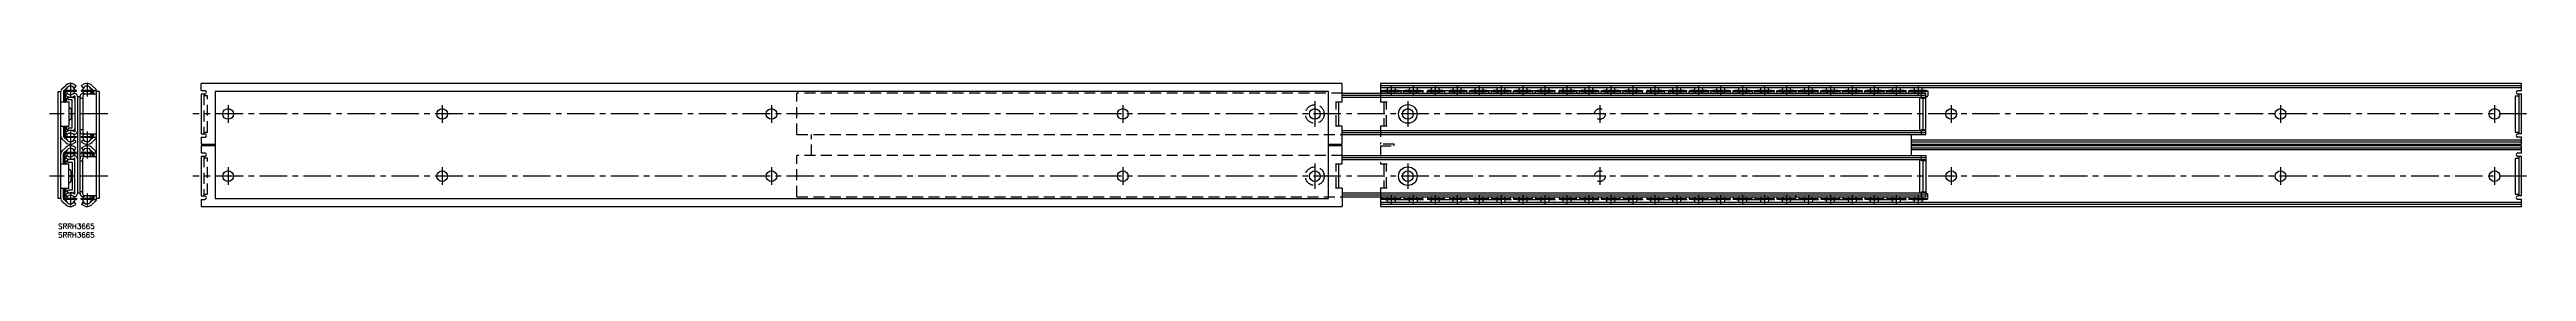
# Model space of a CAD drawing. Extents: x -5 to 1428, y -8 to 81.
import ezdxf

# ---------------------------------------------------------------- set-up
doc = ezdxf.new("R2010")
doc.units = 0
doc.header["$LTSCALE"] = 0.5
doc.linetypes.add('CENTER', pattern=[50.8, 31.75, -6.35, 6.35, -6.35])
doc.linetypes.add('DASHED', pattern=[19.05, 12.7, -6.35])
for name, color, linetype in [('MSM_CENTER', 1, 'CENTER'), ('MSM_CONTINUOUS', 7, 'CONTINUOUS'), ('MSM_DASHED', 4, 'DASHED'), ('MSM_PART_NUMBER', 7, 'CONTINUOUS')]:
    doc.layers.add(name, color=color, linetype=linetype)
doc.styles.get("Standard").update_dxf_attribs({"font": 'txt.shx', "height": 7, "bigfont": 'bigfont.shx'})

# ---------------------------------------------------------------- blocks, each defined once
blk = doc.blocks.new('*U14')
at = {"layer": 'MSM_PART_NUMBER'}
blk.add_text('SRRH3665', height=3, dxfattribs=at).set_placement((0, -3))
blk = doc.blocks.new('*U15')
at = {"layer": 'MSM_PART_NUMBER'}
blk.add_text('SRRH3665', height=3, dxfattribs=at).set_placement((0, -8))

msp = doc.modelspace()

# ---------------------------------------------------------------- linework, layer by layer
at = {"layer": 'MSM_CENTER'}
for p, q in [((10.6, 77.4), (3.6, 77.4)), ((7.1, 80.9), (7.1, 73.9)), ((20.2, 77.4), (13.2, 77.4)), ((16.7, 80.9), (16.7, 73.9)), ((767.6, 77.4), (1079.4, 77.4)), ((771.1, 79.9), (771.1, 74.7)), ((783.8, 79.9), (783.8, 74.7)), ((796.5, 79.9), (796.5, 74.7)), ((809.2, 79.9), (809.2, 74.7)), ((821.9, 79.9), (821.9, 74.7)), ((834.6, 79.9), (834.6, 74.7)), ((847.3, 79.9), (847.3, 74.7)), ((860, 79.9), (860, 74.7)), ((872.7, 79.9), (872.7, 74.7)), ((885.4, 79.9), (885.4, 74.7)), ((898.1, 79.9), (898.1, 74.7)), ((910.8, 79.9), (910.8, 74.7)), ((923.5, 79.9), (923.5, 74.7)), ((936.2, 79.9), (936.2, 74.7)), ((948.9, 79.9), (948.9, 74.7)), ((961.6, 79.9), (961.6, 74.7)), ((974.3, 79.9), (974.3, 74.7)), ((987, 79.9), (987, 74.7)), ((999.7, 79.9), (999.7, 74.7)), ((1012.4, 79.9), (1012.4, 74.7)), ((1025.1, 79.9), (1025.1, 74.7)), ((1037.8, 79.9), (1037.8, 74.7)), ((1050.5, 79.9), (1050.5, 74.7)), ((1063.2, 79.9), (1063.2, 74.7)), ((1075.9, 79.9), (1075.9, 74.7)), ((28.8, 63.7), (-5, 63.7)), ((1427.8, 63.7), (77.8, 63.7)), ((98.3, 68.8), (98.3, 58.6)), ((222.1, 68.8), (222.1, 58.6)), ((412.6, 68.8), (412.6, 58.6)), ((615.8, 68.8), (615.8, 58.6)), ((726.9, 71.1), (726.9, 56.3)), ((780.7, 71.1), (780.7, 56.3)), ((891.8, 68.8), (891.8, 58.6)), ((1095, 68.8), (1095, 58.6)), ((1285.5, 68.8), (1285.5, 58.6)), ((1409.3, 68.8), (1409.3, 58.6)), ((10.6, 50.1), (3.6, 50.1)), ((7.1, 53.6), (7.1, 46.6)), ((7.1, 44.8), (7.1, 37.8)), ((20.2, 50.1), (13.2, 50.1)), ((16.7, 53.6), (16.7, 46.6)), ((16.7, 44.8), (16.7, 37.8)), ((10.6, 41.3), (3.6, 41.3)), ((20.2, 41.3), (13.2, 41.3)), ((98.3, 32.8), (98.3, 22.6)), ((222.1, 32.8), (222.1, 22.6)), ((412.6, 32.8), (412.6, 22.6)), ((615.8, 32.8), (615.8, 22.6)), ((726.9, 35), (726.9, 20.3)), ((780.7, 35), (780.7, 20.3)), ((891.8, 32.8), (891.8, 22.6)), ((1095, 32.8), (1095, 22.6)), ((1285.5, 32.8), (1285.5, 22.6)), ((1409.3, 32.8), (1409.3, 22.6)), ((28.8, 27.6), (-5, 27.6)), ((7.1, 17.5), (7.1, 10.5)), ((16.7, 17.5), (16.7, 10.5)), ((1427.8, 27.6), (77.8, 27.6)), ((771.1, 16.7), (771.1, 11.5)), ((783.8, 16.7), (783.8, 11.5)), ((796.5, 16.7), (796.5, 11.5)), ((809.2, 16.7), (809.2, 11.5)), ((821.9, 16.7), (821.9, 11.5)), ((834.6, 16.7), (834.6, 11.5)), ((847.3, 16.7), (847.3, 11.5)), ((860, 16.7), (860, 11.5)), ((872.7, 16.7), (872.7, 11.5)), ((885.4, 16.7), (885.4, 11.5)), ((898.1, 16.7), (898.1, 11.5)), ((910.8, 16.7), (910.8, 11.5)), ((923.5, 16.7), (923.5, 11.5)), ((936.2, 16.7), (936.2, 11.5)), ((948.9, 16.7), (948.9, 11.5)), ((961.6, 16.7), (961.6, 11.5)), ((974.3, 16.7), (974.3, 11.5)), ((987, 16.7), (987, 11.5)), ((999.7, 16.7), (999.7, 11.5)), ((1012.4, 16.7), (1012.4, 11.5)), ((1025.1, 16.7), (1025.1, 11.5)), ((1037.8, 16.7), (1037.8, 11.5)), ((1050.5, 16.7), (1050.5, 11.5)), ((1063.2, 16.7), (1063.2, 11.5)), ((1075.9, 16.7), (1075.9, 11.5)), ((10.6, 14), (3.6, 14)), ((20.2, 14), (13.2, 14)), ((767.6, 14), (1079.4, 14))]:
    msp.add_line(p, q, dxfattribs=at)
at = {"layer": 'MSM_CONTINUOUS'}
for p, q in [((0, 14.7), (0, 76.7)), ((0, 76.7), (1.6, 76.7)), ((1.6, 14.5), (1.6, 76.9)), ((2.2, 78.3), (4.4, 80.3)), ((3.1, 76.9), (3.1, 70.7)), ((3.6, 75.2), (3.1, 75.2)), ((3.1, 74.2), (3.6, 74.2)), ((5.4, 79.2), (3.3, 77.2)), ((3.6, 70.7), (3.6, 76.4)), ((3.6, 73.7), (4.1, 73.7)), ((4.1, 76.4), (4.1, 70.7)), ((4.1, 75.2), (4.9, 75.2)), ((4.1, 74.2), (4.6, 74.2)), ((4.2, 74.6), (5.3, 75.7)), ((4.3, 77.1), (10.6, 77.3)), ((10.6, 76.8), (4.3, 76.6)), ((4.6, 72.7), (4.6, 70.7)), ((5.6, 72.7), (4.6, 72.7)), ((5.6, 73.4), (5.6, 71.9)), ((5.6, 73.4), (8.6, 73.4)), ((8.1, 71.9), (5.6, 71.9)), ((8.1, 55.6), (8.1, 71.9)), ((9.6, 78.9), (8.3, 79.6)), ((9, 80.9), (10.3, 80.2)), ((9.6, 72.7), (9.5, 72.7)), ((10.3, 80.2), (9.6, 78.9)), ((9.6, 73.9), (9.6, 53.6)), ((10.6, 76.8), (10.6, 77.3)), ((11.1, 73.9), (11.1, 17.5)), ((12.7, 73.7), (11.1, 73.7)), ((12.7, 17.5), (12.7, 73.9)), ((14.2, 72.7), (12.7, 72.7)), ((13.2, 77.3), (13.2, 76.8)), ((13.2, 77.3), (19.5, 77.1)), ((19.5, 76.6), (13.2, 76.8)), ((14.8, 80.9), (13.5, 80.2)), ((14.2, 78.9), (13.5, 80.2)), ((14.2, 78.9), (15.5, 79.6)), ((14.2, 74.2), (14.2, 53.2)), ((22.2, 75.2), (15.2, 75.2)), ((15.4, 75.2), (15.3, 75.3)), ((20.5, 77.3), (18.4, 79.2)), ((18.5, 75.7), (18.9, 75.2)), ((19.4, 80.3), (21.6, 78.3)), ((19.7, 75.2), (19.7, 76.4)), ((20.2, 76.4), (20.2, 75.2)), ((20.5, 77.3), (22.2, 77.3)), ((20.7, 75.2), (20.7, 76.9)), ((22.2, 14.5), (22.2, 76.9)), ((23.8, 76.7), (22.2, 76.7)), ((23.8, 76.7), (23.8, 14.7)), ((742.8, 81.4), (82.8, 81.4)), ((82.8, 77.3), (82.8, 81.4)), ((82.8, 77.3), (84.8, 77.3)), ((84.8, 75.2), (82.8, 75.2)), ((82.8, 75.2), (82.8, 52.2)), ((90.8, 76.7), (90.8, 14.7)), ((734.8, 76.7), (90.8, 76.7)), ((734.8, 14.7), (734.8, 76.7)), ((742.8, 70.7), (742.8, 81.4)), ((742.8, 75.7), (1080.3, 75.7)), ((742.8, 74.6), (1080.3, 74.6)), ((742.8, 73.4), (1080.3, 73.4)), ((1424.8, 81.4), (764.8, 81.4)), ((764.8, 81.4), (764.8, 75.7)), ((764.8, 80.2), (1424.8, 80.2)), ((1424.8, 78.9), (764.8, 78.9)), ((765.6, 75.7), (765.6, 77.2)), ((775.6, 77.3), (766.6, 77.3)), ((766.6, 76.8), (775.6, 76.8)), ((776.6, 77.2), (776.6, 75.7)), ((778.3, 75.7), (778.3, 77.2)), ((788.3, 77.3), (779.3, 77.3)), ((779.3, 76.8), (788.3, 76.8)), ((789.3, 77.2), (789.3, 75.7)), ((801, 77.3), (792, 77.3)), ((792, 75.7), (792, 77.3)), ((792, 76.8), (801, 76.8)), ((802, 77.2), (802, 75.7)), ((813.7, 77.3), (804.7, 77.3)), ((804.7, 75.7), (804.7, 77.3)), ((804.7, 76.8), (813.7, 76.8)), ((814.7, 77.2), (814.7, 75.7)), ((816.4, 75.7), (816.4, 77.2)), ((826.4, 77.3), (817.4, 77.3)), ((817.4, 76.8), (826.4, 76.8)), ((827.4, 77.2), (827.4, 75.7)), ((829.1, 75.7), (829.1, 77.2)), ((839.1, 77.3), (830.1, 77.3)), ((830.1, 76.8), (839.1, 76.8)), ((840.1, 77.2), (840.1, 75.7)), ((841.8, 75.7), (841.8, 77.2)), ((851.8, 77.3), (842.8, 77.3)), ((842.8, 76.8), (851.8, 76.8)), ((852.8, 77.2), (852.8, 75.7)), ((854.5, 75.7), (854.5, 77.2)), ((864.5, 77.3), (855.5, 77.3)), ((855.5, 76.8), (864.5, 76.8)), ((865.5, 77.2), (865.5, 75.7)), ((877.2, 77.3), (868.2, 77.3)), ((868.2, 75.7), (868.2, 77.3)), ((868.2, 76.8), (877.2, 76.8)), ((878.2, 77.2), (878.2, 75.7)), ((879.9, 75.7), (879.9, 77.2)), ((889.9, 77.3), (880.9, 77.3)), ((880.9, 76.8), (889.9, 76.8)), ((890.9, 77.2), (890.9, 75.7)), ((892.6, 75.7), (892.6, 77.2)), ((902.6, 77.3), (893.6, 77.3)), ((893.6, 76.8), (902.6, 76.8)), ((903.6, 77.2), (903.6, 75.7)), ((905.3, 75.7), (905.3, 77.2)), ((915.3, 77.3), (906.3, 77.3)), ((906.3, 76.8), (915.3, 76.8)), ((916.3, 77.2), (916.3, 75.7)), ((928, 77.3), (919, 77.3)), ((919, 75.7), (919, 77.3)), ((919, 76.8), (928, 76.8)), ((929, 77.2), (929, 75.7)), ((940.7, 77.3), (931.7, 77.3)), ((931.7, 75.7), (931.7, 77.3)), ((931.7, 76.8), (940.7, 76.8)), ((941.7, 77.2), (941.7, 75.7)), ((943.4, 75.7), (943.4, 77.2)), ((953.4, 77.3), (944.4, 77.3)), ((944.4, 76.8), (953.4, 76.8)), ((954.4, 77.2), (954.4, 75.7)), ((956.1, 75.7), (956.1, 77.2)), ((966.1, 77.3), (957.1, 77.3)), ((957.1, 76.8), (966.1, 76.8)), ((967.1, 77.2), (967.1, 75.7)), ((968.8, 75.7), (968.8, 77.2)), ((978.8, 77.3), (969.8, 77.3)), ((969.8, 76.8), (978.8, 76.8)), ((979.8, 77.2), (979.8, 75.7)), ((981.5, 75.7), (981.5, 77.2)), ((991.5, 77.3), (982.5, 77.3)), ((982.5, 76.8), (991.5, 76.8)), ((992.5, 77.2), (992.5, 75.7)), ((994.2, 75.7), (994.2, 77.2)), ((1004.2, 77.3), (995.2, 77.3)), ((995.2, 76.8), (1004.2, 76.8)), ((1005.2, 77.2), (1005.2, 75.7)), ((1006.9, 75.7), (1006.9, 77.2)), ((1016.9, 77.3), (1007.9, 77.3)), ((1007.9, 76.8), (1016.9, 76.8)), ((1017.9, 77.2), (1017.9, 75.7)), ((1019.6, 75.7), (1019.6, 77.2)), ((1029.6, 77.3), (1020.6, 77.3)), ((1020.6, 76.8), (1029.6, 76.8)), ((1030.6, 77.2), (1030.6, 75.7)), ((1032.3, 75.7), (1032.3, 77.2)), ((1042.3, 77.3), (1033.3, 77.3)), ((1033.3, 76.8), (1042.3, 76.8)), ((1043.3, 77.2), (1043.3, 75.7)), ((1045, 75.7), (1045, 77.2)), ((1055, 77.3), (1046, 77.3)), ((1046, 76.8), (1055, 76.8)), ((1056, 77.2), (1056, 75.7)), ((1057.7, 75.7), (1057.7, 77.2)), ((1067.7, 77.3), (1058.7, 77.3)), ((1058.7, 76.8), (1067.7, 76.8)), ((1068.7, 77.2), (1068.7, 75.7)), ((1070.4, 75.7), (1070.4, 77.2)), ((1080.4, 77.3), (1071.4, 77.3)), ((1071.4, 76.8), (1080.4, 76.8)), ((1076.8, 54.1), (1076.8, 73.4)), ((1077.8, 72.7), (1077.8, 75.7)), ((1080.3, 72.7), (1077.8, 72.7)), ((1078.8, 54.7), (1078.8, 72.7)), ((1080.3, 51.8), (1080.3, 75.7)), ((1080.9, 73.7), (1080.3, 73.7)), ((1081.4, 77.2), (1081.4, 74.2)), ((1421.3, 74.2), (1423.3, 74.2)), ((1421.3, 74.2), (1421.3, 53.2)), ((1422.8, 77.3), (1424.8, 77.3)), ((1424.8, 75.2), (1422.8, 75.2)), ((1423.3, 75.2), (1423.3, 52.2)), ((1424.8, 77.3), (1424.8, 81.4)), ((1424.8, 52.2), (1424.8, 75.2)), ((1.6, 70.7), (6.1, 70.7)), ((6.1, 70.7), (6.1, 56.7)), ((6.1, 67.8), (7.2, 67)), ((7.2, 60.5), (6.1, 59.8)), ((7.6, 66.2), (7.6, 61.3)), ((738.8, 70.7), (742.8, 70.7)), ((740.8, 56.7), (740.8, 70.7)), ((1.6, 56.7), (6.1, 56.7)), ((4.4, 47.2), (2.2, 49.2)), ((4.4, 44.2), (2.2, 42.2)), ((3.1, 56.7), (3.1, 50.6)), ((3.6, 53.2), (3.1, 53.2)), ((3.6, 52.2), (3.1, 52.2)), ((3.3, 50.3), (5.4, 48.3)), ((3.3, 41.1), (5.4, 43.1)), ((3.6, 51.1), (3.6, 56.7)), ((4.1, 53.8), (3.6, 53.8)), ((4.1, 56.7), (4.1, 51.1)), ((4.6, 53.2), (4.1, 53.2)), ((4.9, 52.2), (4.1, 52.2)), ((5.3, 51.8), (4.2, 52.9)), ((4.3, 50.9), (10.6, 50.7)), ((10.6, 50.3), (4.3, 50.4)), ((4.6, 56.7), (4.6, 54.7)), ((4.6, 54.7), (5.6, 54.7)), ((5.6, 55.6), (5.6, 54.1)), ((5.6, 55.6), (8.1, 55.6)), ((8.6, 54.1), (5.6, 54.1)), ((8.3, 47.9), (9.6, 48.6)), ((8.3, 43.5), (9.6, 42.8)), ((10.3, 47.3), (9, 46.6)), ((10.3, 44.1), (9, 44.8)), ((9.5, 54.7), (9.6, 54.7)), ((9.6, 48.6), (10.3, 47.3)), ((9.6, 42.8), (10.3, 44.1)), ((10.6, 50.3), (10.6, 50.7)), ((12.7, 54.7), (14.2, 54.7)), ((13.2, 50.7), (19.5, 50.9)), ((13.2, 50.7), (13.2, 50.3)), ((19.5, 50.4), (13.2, 50.3)), ((13.5, 47.3), (14.2, 48.6)), ((13.5, 47.3), (14.8, 46.6)), ((13.5, 44.1), (14.8, 44.8)), ((13.5, 44.1), (14.2, 42.8)), ((15.5, 47.9), (14.2, 48.6)), ((15.5, 43.5), (14.2, 42.8)), ((15.2, 52.2), (22.2, 52.2)), ((15.3, 52.2), (15.4, 52.2)), ((18.4, 48.3), (20.5, 50.3)), ((18.4, 43.1), (20.5, 41.1)), ((18.9, 52.2), (18.5, 51.8)), ((21.6, 49.2), (19.4, 47.2)), ((21.6, 42.2), (19.4, 44.2)), ((19.7, 51.1), (19.7, 52.2)), ((20.2, 52.2), (20.2, 51.1)), ((20.5, 50.3), (22.2, 50.3)), ((20.7, 50.6), (20.7, 52.2)), ((82.8, 52.2), (84.8, 52.2)), ((82.8, 50.3), (84.8, 50.3)), ((82.8, 50.3), (82.8, 46.1)), ((82.8, 46.1), (90.8, 46.1)), ((90.8, 45.3), (82.8, 45.3)), ((82.8, 45.3), (82.8, 41.1)), ((734.8, 46.1), (742.8, 46.1)), ((742.8, 45.3), (734.8, 45.3)), ((742.8, 56.7), (738.8, 56.7)), ((742.8, 46.1), (742.8, 56.7)), ((742.8, 54.1), (1080.3, 54.1)), ((742.8, 52.9), (1080.3, 52.9)), ((742.8, 51.8), (1080.3, 51.8)), ((742.8, 34.7), (742.8, 45.3)), ((1071.8, 51.8), (1071.8, 39.6)), ((1071.8, 48.6), (1424.8, 48.6)), ((1071.8, 47.6), (1424.8, 47.6)), ((1424.8, 47.3), (1071.8, 47.3)), ((1071.8, 46.1), (1424.8, 46.1)), ((1424.8, 45.3), (1071.8, 45.3)), ((1071.8, 44.1), (1424.8, 44.1)), ((1424.8, 43.8), (1071.8, 43.8)), ((1077.8, 51.8), (1077.8, 54.7)), ((1077.8, 54.7), (1080.3, 54.7)), ((1416.8, 45.3), (1416.8, 46.1)), ((1421.3, 53.2), (1423.3, 53.2)), ((1424.8, 52.2), (1422.8, 52.2)), ((1424.8, 50.3), (1422.8, 50.3)), ((1424.8, 46.1), (1424.8, 50.3)), ((1424.8, 41.1), (1424.8, 45.3)), ((1.6, 34.7), (6.1, 34.7)), ((3.1, 34.7), (3.1, 40.8)), ((3.6, 39.1), (3.1, 39.1)), ((3.6, 38.1), (3.1, 38.1)), ((3.6, 40.3), (3.6, 34.7)), ((4.1, 37.6), (3.6, 37.6)), ((4.1, 34.7), (4.1, 40.3)), ((4.9, 39.1), (4.1, 39.1)), ((4.6, 38.1), (4.1, 38.1)), ((5.3, 39.6), (4.2, 38.5)), ((10.6, 41.1), (4.3, 41)), ((4.3, 40.5), (10.6, 40.7)), ((4.6, 34.7), (4.6, 36.6)), ((4.6, 36.6), (5.6, 36.6)), ((8.6, 37.3), (5.6, 37.3)), ((5.6, 35.8), (5.6, 37.3)), ((5.6, 35.8), (8.1, 35.8)), ((6.1, 20.7), (6.1, 34.7)), ((7.2, 30.9), (6.1, 31.6)), ((7.6, 25.2), (7.6, 30.1)), ((8.1, 35.8), (8.1, 19.5)), ((9.5, 36.6), (9.6, 36.6)), ((9.6, 17.5), (9.6, 37.8)), ((10.6, 41.1), (10.6, 40.7)), ((12.7, 36.6), (14.2, 36.6)), ((19.5, 41), (13.2, 41.1)), ((13.2, 40.7), (13.2, 41.1)), ((13.2, 40.7), (19.5, 40.5)), ((14.2, 17.1), (14.2, 38.1)), ((15.2, 39.1), (22.2, 39.1)), ((15.3, 39.2), (15.4, 39.1)), ((18.9, 39.1), (18.5, 39.6)), ((19.7, 40.3), (19.7, 39.1)), ((20.2, 39.1), (20.2, 40.3)), ((20.5, 41.1), (22.2, 41.1)), ((20.7, 40.8), (20.7, 39.1)), ((82.8, 41.1), (84.8, 41.1)), ((84.8, 39.1), (82.8, 39.1)), ((82.8, 39.1), (82.8, 16.2)), ((738.8, 34.7), (742.8, 34.7)), ((740.8, 20.7), (740.8, 34.7)), ((742.8, 39.6), (1080.3, 39.6)), ((742.8, 38.5), (1080.3, 38.5)), ((742.8, 37.3), (1080.3, 37.3)), ((1424.8, 42.8), (1071.8, 42.8)), ((1076.8, 18), (1076.8, 37.3)), ((1077.8, 36.6), (1077.8, 39.6)), ((1080.3, 36.6), (1077.8, 36.6)), ((1078.8, 18.6), (1078.8, 36.6)), ((1080.3, 39.6), (1080.3, 15.7)), ((1421.3, 38.1), (1421.3, 17.1)), ((1421.3, 38.1), (1423.3, 38.1)), ((1422.8, 41.1), (1424.8, 41.1)), ((1424.8, 39.1), (1422.8, 39.1)), ((1423.3, 39.1), (1423.3, 16.2)), ((1424.8, 16.2), (1424.8, 39.1)), ((1.6, 14.7), (0, 14.7)), ((1.6, 20.7), (6.1, 20.7)), ((3.1, 14.5), (3.1, 20.7)), ((3.1, 17.1), (3.6, 17.1)), ((3.6, 16.2), (3.1, 16.2)), ((3.6, 20.7), (3.6, 15)), ((3.6, 17.6), (4.1, 17.6)), ((4.1, 15), (4.1, 20.7)), ((4.1, 17.1), (4.6, 17.1)), ((4.1, 16.2), (4.9, 16.2)), ((4.2, 16.8), (5.3, 15.7)), ((10.6, 14.6), (4.3, 14.8)), ((4.6, 18.6), (4.6, 20.7)), ((5.6, 18.6), (4.6, 18.6)), ((8.1, 19.5), (5.6, 19.5)), ((5.6, 18), (5.6, 19.5)), ((5.6, 18), (8.6, 18)), ((6.1, 23.6), (7.2, 24.4)), ((9.6, 18.6), (9.5, 18.6)), ((10.6, 14.6), (10.6, 14.1)), ((12.7, 17.7), (11.1, 17.7)), ((14.2, 18.6), (12.7, 18.6)), ((19.5, 14.8), (13.2, 14.6)), ((13.2, 14.1), (13.2, 14.6)), ((22.2, 16.2), (15.2, 16.2)), ((15.4, 16.2), (15.3, 16.1)), ((18.5, 15.7), (18.9, 16.2)), ((19.7, 16.2), (19.7, 15)), ((20.2, 15), (20.2, 16.2)), ((20.7, 16.2), (20.7, 14.5)), ((23.8, 14.7), (22.2, 14.7)), ((82.8, 16.2), (84.8, 16.2)), ((90.8, 14.7), (734.8, 14.7)), ((742.8, 20.7), (738.8, 20.7)), ((742.8, 20.7), (742.8, 10)), ((742.8, 18), (1080.3, 18)), ((742.8, 16.8), (1080.3, 16.8)), ((742.8, 15.7), (1080.3, 15.7)), ((764.8, 15.7), (764.8, 10)), ((765.6, 15.7), (765.6, 14.2)), ((766.6, 14.6), (775.6, 14.6)), ((776.6, 14.2), (776.6, 15.7)), ((778.3, 15.7), (778.3, 14.2)), ((779.3, 14.6), (788.3, 14.6)), ((789.3, 14.2), (789.3, 15.7)), ((792, 15.7), (792, 14.1)), ((792, 14.6), (801, 14.6)), ((802, 14.2), (802, 15.7)), ((804.7, 15.7), (804.7, 14.1)), ((804.7, 14.6), (813.7, 14.6)), ((814.7, 14.2), (814.7, 15.7)), ((816.4, 15.7), (816.4, 14.2)), ((817.4, 14.6), (826.4, 14.6)), ((827.4, 14.2), (827.4, 15.7)), ((829.1, 15.7), (829.1, 14.2)), ((830.1, 14.6), (839.1, 14.6)), ((840.1, 14.2), (840.1, 15.7)), ((841.8, 15.7), (841.8, 14.2)), ((842.8, 14.6), (851.8, 14.6)), ((852.8, 14.2), (852.8, 15.7)), ((854.5, 15.7), (854.5, 14.2)), ((855.5, 14.6), (864.5, 14.6)), ((865.5, 14.2), (865.5, 15.7)), ((868.2, 15.7), (868.2, 14.1)), ((868.2, 14.6), (877.2, 14.6)), ((878.2, 14.2), (878.2, 15.7)), ((879.9, 15.7), (879.9, 14.2)), ((880.9, 14.6), (889.9, 14.6)), ((890.9, 14.2), (890.9, 15.7)), ((892.6, 15.7), (892.6, 14.2)), ((893.6, 14.6), (902.6, 14.6)), ((903.6, 14.2), (903.6, 15.7)), ((905.3, 15.7), (905.3, 14.2)), ((906.3, 14.6), (915.3, 14.6)), ((916.3, 14.2), (916.3, 15.7)), ((919, 15.7), (919, 14.1)), ((919, 14.6), (928, 14.6)), ((929, 14.2), (929, 15.7)), ((931.7, 15.7), (931.7, 14.1)), ((931.7, 14.6), (940.7, 14.6)), ((941.7, 14.2), (941.7, 15.7)), ((943.4, 15.7), (943.4, 14.2)), ((944.4, 14.6), (953.4, 14.6)), ((954.4, 14.2), (954.4, 15.7)), ((956.1, 15.7), (956.1, 14.2)), ((957.1, 14.6), (966.1, 14.6)), ((967.1, 14.2), (967.1, 15.7)), ((968.8, 15.7), (968.8, 14.2)), ((969.8, 14.6), (978.8, 14.6)), ((979.8, 14.2), (979.8, 15.7)), ((981.5, 15.7), (981.5, 14.2)), ((982.5, 14.6), (991.5, 14.6)), ((992.5, 14.2), (992.5, 15.7)), ((994.2, 15.7), (994.2, 14.2)), ((995.2, 14.6), (1004.2, 14.6)), ((1005.2, 14.2), (1005.2, 16.8)), ((1006.9, 15.7), (1006.9, 14.2)), ((1007.9, 14.6), (1016.9, 14.6)), ((1017.9, 14.2), (1017.9, 15.7)), ((1019.6, 15.7), (1019.6, 14.2)), ((1020.6, 14.6), (1029.6, 14.6)), ((1030.6, 14.2), (1030.6, 15.7)), ((1032.3, 15.7), (1032.3, 14.2)), ((1033.3, 14.6), (1042.3, 14.6)), ((1043.3, 14.2), (1043.3, 15.7)), ((1045, 15.7), (1045, 14.2)), ((1046, 14.6), (1055, 14.6)), ((1056, 14.2), (1056, 15.7)), ((1057.7, 15.7), (1057.7, 14.2)), ((1058.7, 14.6), (1067.7, 14.6)), ((1068.7, 14.2), (1068.7, 15.7)), ((1070.4, 15.7), (1070.4, 14.2)), ((1071.4, 14.6), (1080.4, 14.6)), ((1077.8, 15.7), (1077.8, 18.6)), ((1077.8, 18.6), (1080.3, 18.6)), ((1080.9, 17.6), (1080.3, 17.6)), ((1081.4, 14.2), (1081.4, 17.1)), ((1421.3, 17.1), (1423.3, 17.1)), ((1424.8, 16.2), (1422.8, 16.2)), ((2.2, 13.1), (4.4, 11.1)), ((5.4, 12.2), (3.3, 14.2)), ((4.3, 14.3), (10.6, 14.1)), ((9.6, 12.5), (8.3, 11.8)), ((9, 10.5), (10.3, 11.2)), ((10.3, 11.2), (9.6, 12.5)), ((13.2, 14.1), (19.5, 14.3)), ((14.2, 12.5), (13.5, 11.2)), ((14.8, 10.5), (13.5, 11.2)), ((14.2, 12.5), (15.5, 11.8)), ((20.5, 14.1), (18.4, 12.2)), ((19.4, 11.1), (21.6, 13.1)), ((20.5, 14.1), (22.2, 14.1)), ((82.8, 14.1), (84.8, 14.1)), ((82.8, 14.1), (82.8, 10)), ((82.8, 10), (742.8, 10)), ((764.8, 12.5), (1424.8, 12.5)), ((1424.8, 11.2), (764.8, 11.2)), ((764.8, 10), (1424.8, 10)), ((775.6, 14.1), (766.6, 14.1)), ((788.3, 14.1), (779.3, 14.1)), ((801, 14.1), (792, 14.1)), ((813.7, 14.1), (804.7, 14.1)), ((826.4, 14.1), (817.4, 14.1)), ((839.1, 14.1), (830.1, 14.1)), ((851.8, 14.1), (842.8, 14.1)), ((864.5, 14.1), (855.5, 14.1)), ((877.2, 14.1), (868.2, 14.1)), ((889.9, 14.1), (880.9, 14.1)), ((902.6, 14.1), (893.6, 14.1)), ((915.3, 14.1), (906.3, 14.1)), ((928, 14.1), (919, 14.1)), ((940.7, 14.1), (931.7, 14.1)), ((953.4, 14.1), (944.4, 14.1)), ((966.1, 14.1), (957.1, 14.1)), ((978.8, 14.1), (969.8, 14.1)), ((991.5, 14.1), (982.5, 14.1)), ((1004.2, 14.1), (995.2, 14.1)), ((1016.9, 14.1), (1007.9, 14.1)), ((1029.6, 14.1), (1020.6, 14.1)), ((1042.3, 14.1), (1033.3, 14.1)), ((1055, 14.1), (1046, 14.1)), ((1067.7, 14.1), (1058.7, 14.1)), ((1080.4, 14.1), (1071.4, 14.1)), ((1424.8, 14.1), (1422.8, 14.1)), ((1424.8, 10), (1424.8, 14.1))]:
    msp.add_line(p, q, dxfattribs=at)
for centre, radius in [((98.3, 63.7), 3.1), ((222.1, 63.7), 3.1), ((412.6, 63.7), 3.1), ((615.8, 63.7), 3.1), ((726.9, 63.7), 3.1), ((780.7, 63.7), 5.4), ((780.7, 63.7), 3.1), ((1095, 63.7), 3.1), ((1285.5, 63.7), 3.1), ((1409.3, 63.7), 3.1), ((98.3, 27.6), 3.1), ((222.1, 27.6), 3.1), ((412.6, 27.6), 3.1), ((615.8, 27.6), 3.1), ((726.9, 27.6), 3.1), ((780.7, 27.6), 5.4), ((780.7, 27.6), 3.1), ((1095, 27.6), 3.1), ((1285.5, 27.6), 3.1), ((1409.3, 27.6), 3.1)]:
    msp.add_circle(centre, radius, dxfattribs=at)
for centre, radius, start, end in [((3.6, 76.9), 2, 132.8966, 179.6473), ((3.6, 76.9), 0.5, 132.8946, 180), ((4.3, 76.4), 0.7, 91, 180), ((4.3, 76.4), 0.2, 91, 180), ((7.1, 77.4), 4, 223.9455, 303.2038), ((7.1, 77.4), 4, 61.013, 132.8946), ((7.1, 77.4), 2.5, 356.1571, 185.8429), ((7.1, 77.4), 2.5, 197.5244, 344.4737), ((9.4, 73.9), 1.7, 0, 123.2038), ((8.6, 72.4), 1, 0, 90), ((9.4, 73.9), 0.2, 0, 123.2038), ((14.4, 73.9), 1.7, 56.7962, 180), ((16.7, 77.4), 2.5, 354.1571, 183.8429), ((15.2, 74.2), 1, 90, 180), ((16.7, 77.4), 2.5, 195.5244, 236.7962), ((16.7, 77.4), 4, 47.1054, 118.987), ((16.7, 77.4), 2.5, 300.6834, 342.4756), ((19.5, 76.4), 0.7, 0, 89), ((19.5, 76.4), 0.2, 0, 89), ((20.2, 76.9), 0.485, 359.2185, 48.7974), ((20.2, 76.9), 2, 10.714, 47.1054), ((20.3, 76.9), 1.94, 359.8194, 10.8944), ((84.8, 76.2), 1, 269.9993, 90.0007), ((766.3, 62.9), 14.3, 89.0014, 92.9984), ((766.3, 62.4), 14.3, 89.0012, 92.9985), ((771.1, 77.4), 2.5, 143.4758, 183.4398), ((771.1, 77.4), 2.5, 195.0683, 223.9455), ((771.1, 77.4), 2.5, 316.0545, 344.9317), ((771.1, 77.4), 2.5, 356.5602, 36.5242), ((775.8, 62.9), 14.3, 87.0016, 90.9986), ((775.8, 62.4), 14.3, 87.0015, 90.9988), ((779, 62.9), 14.3, 89.0015, 92.9982), ((779, 62.4), 14.3, 89.0013, 92.9983), ((783.8, 77.4), 2.5, 143.4758, 183.4398), ((783.8, 77.4), 2.5, 195.0683, 223.9455), ((783.8, 77.4), 2.5, 316.0545, 344.9317), ((783.8, 77.4), 2.5, 356.5602, 36.5242), ((788.5, 62.9), 14.3, 87.0018, 90.9985), ((788.5, 62.4), 14.3, 87.0017, 90.9987), ((796.5, 77.4), 2.5, 143.4758, 183.4398), ((796.5, 77.4), 2.5, 195.0683, 223.9455), ((796.5, 77.4), 2.5, 316.0545, 344.9317), ((796.5, 77.4), 2.5, 356.5602, 36.5242), ((801.2, 62.9), 14.3, 87.0016, 90.9986), ((801.2, 62.4), 14.3, 87.0015, 90.9988), ((809.2, 77.4), 2.5, 143.4758, 183.4398), ((809.2, 77.4), 2.5, 195.0683, 223.9455), ((809.2, 77.4), 2.5, 316.0545, 344.9317), ((809.2, 77.4), 2.5, 356.5602, 36.5242), ((813.9, 62.9), 14.3, 87.0017, 90.9986), ((813.9, 62.4), 14.3, 87.0016, 90.9988), ((817.1, 62.9), 14.3, 89.0014, 92.9983), ((817.1, 62.4), 14.3, 89.0012, 92.9984), ((821.9, 77.4), 2.5, 143.4758, 183.4398), ((821.9, 77.4), 2.5, 195.0683, 223.9455), ((821.9, 77.4), 2.5, 316.0545, 344.9317), ((821.9, 77.4), 2.5, 356.5602, 36.5242), ((826.6, 62.9), 14.3, 87.0018, 90.9985), ((826.6, 62.4), 14.3, 87.0017, 90.9987), ((829.8, 62.9), 14.3, 89.0014, 92.9984), ((829.8, 62.4), 14.3, 89.0012, 92.9985), ((834.6, 77.4), 2.5, 143.4758, 183.4398), ((834.6, 77.4), 2.5, 195.0683, 223.9455), ((834.6, 77.4), 2.5, 316.0545, 344.9317), ((834.6, 77.4), 2.5, 356.5602, 36.5242), ((839.3, 62.9), 14.3, 87.0017, 90.9986), ((839.3, 62.4), 14.3, 87.0016, 90.9988), ((842.5, 62.9), 14.3, 89.0015, 92.9983), ((842.5, 62.4), 14.3, 89.0013, 92.9984), ((847.3, 77.4), 2.5, 143.4758, 183.4398), ((847.3, 77.4), 2.5, 195.0683, 223.9455), ((847.3, 77.4), 2.5, 316.0545, 344.9317), ((847.3, 77.4), 2.5, 356.5602, 36.5242), ((852, 62.9), 14.3, 87.0017, 90.9985), ((852, 62.4), 14.3, 87.0016, 90.9987), ((855.2, 62.9), 14.3, 89.0015, 92.9983), ((855.2, 62.4), 14.3, 89.0013, 92.9984), ((860, 77.4), 2.5, 143.4758, 183.4398), ((860, 77.4), 2.5, 195.0683, 223.9455), ((860, 77.4), 2.5, 316.0545, 344.9317), ((860, 77.4), 2.5, 356.5602, 36.5242), ((864.7, 62.9), 14.3, 87.0017, 90.9985), ((864.7, 62.4), 14.3, 87.0016, 90.9987), ((872.7, 77.4), 2.5, 143.4758, 183.4398), ((872.7, 77.4), 2.5, 195.0683, 223.9455), ((872.7, 77.4), 2.5, 316.0545, 344.9317), ((872.7, 77.4), 2.5, 356.5602, 36.5242), ((877.4, 62.9), 14.3, 87.0017, 90.9985), ((877.4, 62.4), 14.3, 87.0016, 90.9987), ((880.6, 62.9), 14.3, 89.0015, 92.9983), ((880.6, 62.4), 14.3, 89.0013, 92.9984), ((885.4, 77.4), 2.5, 143.4758, 183.4398), ((885.4, 77.4), 2.5, 195.0683, 223.9455), ((885.4, 77.4), 2.5, 316.0545, 344.9317), ((885.4, 77.4), 2.5, 356.5602, 36.5242), ((890.1, 62.9), 14.3, 87.0018, 90.9985), ((890.1, 62.4), 14.3, 87.0017, 90.9987), ((893.3, 62.9), 14.3, 89.0014, 92.9984), ((893.3, 62.4), 14.3, 89.0012, 92.9985), ((898.1, 77.4), 2.5, 143.4758, 183.4398), ((898.1, 77.4), 2.5, 195.0683, 223.9455), ((898.1, 77.4), 2.5, 316.0545, 344.9317), ((898.1, 77.4), 2.5, 356.5602, 36.5242), ((902.8, 62.9), 14.3, 87.0016, 90.9986), ((902.8, 62.4), 14.3, 87.0015, 90.9988), ((906, 62.9), 14.3, 89.0015, 92.9982), ((906, 62.4), 14.3, 89.0013, 92.9983), ((910.8, 77.4), 2.5, 143.4758, 183.4398), ((910.8, 77.4), 2.5, 195.0683, 223.9455), ((910.8, 77.4), 2.5, 316.0545, 344.9317), ((910.8, 77.4), 2.5, 356.5602, 36.5242), ((915.5, 62.9), 14.3, 87.0018, 90.9985), ((915.5, 62.4), 14.3, 87.0017, 90.9987), ((923.5, 77.4), 2.5, 143.4758, 183.4398), ((923.5, 77.4), 2.5, 195.0683, 223.9455), ((923.5, 77.4), 2.5, 316.0545, 344.9317), ((923.5, 77.4), 2.5, 356.5602, 36.5242), ((928.2, 62.9), 14.3, 87.0016, 90.9986), ((928.2, 62.4), 14.3, 87.0015, 90.9988), ((936.2, 77.4), 2.5, 143.4758, 183.4398), ((936.2, 77.4), 2.5, 195.0683, 223.9455), ((936.2, 77.4), 2.5, 316.0545, 344.9317), ((936.2, 77.4), 2.5, 356.5602, 36.5242), ((940.9, 62.9), 14.3, 87.0017, 90.9986), ((940.9, 62.4), 14.3, 87.0016, 90.9988), ((944.1, 62.9), 14.3, 89.0014, 92.9983), ((944.1, 62.4), 14.3, 89.0012, 92.9984), ((948.9, 77.4), 2.5, 143.4758, 183.4398), ((948.9, 77.4), 2.5, 195.0683, 223.9455), ((948.9, 77.4), 2.5, 316.0545, 344.9317), ((948.9, 77.4), 2.5, 356.5602, 36.5242), ((953.6, 62.9), 14.3, 87.0018, 90.9985), ((953.6, 62.4), 14.3, 87.0017, 90.9987), ((956.8, 62.9), 14.3, 89.0014, 92.9984), ((956.8, 62.4), 14.3, 89.0012, 92.9985), ((961.6, 77.4), 2.5, 143.4758, 183.4398), ((961.6, 77.4), 2.5, 195.0683, 223.9455), ((961.6, 77.4), 2.5, 316.0545, 344.9317), ((961.6, 77.4), 2.5, 356.5602, 36.5242), ((966.3, 62.9), 14.3, 87.0017, 90.9986), ((966.3, 62.4), 14.3, 87.0016, 90.9988), ((969.5, 62.9), 14.3, 89.0015, 92.9982), ((969.5, 62.4), 14.3, 89.0013, 92.9983), ((974.3, 77.4), 2.5, 143.4758, 183.4398), ((974.3, 77.4), 2.5, 196.762, 223.9455), ((974.3, 77.4), 2.5, 316.0545, 343.3636), ((974.3, 77.4), 2.5, 356.5602, 36.5242), ((979, 62.9), 14.3, 87.0018, 90.9985), ((979, 62.4), 14.3, 87.0017, 90.9987), ((982.2, 62.9), 14.3, 89.0014, 92.9984), ((982.2, 62.4), 14.3, 89.0012, 92.9985), ((987, 77.4), 2.5, 143.4758, 183.4398), ((987, 77.4), 2.5, 195.0683, 223.9455), ((987, 77.4), 2.5, 316.0545, 344.9317), ((987, 77.4), 2.5, 356.5602, 36.5242), ((991.7, 62.9), 14.3, 87.0017, 90.9986), ((991.7, 62.4), 14.3, 87.0016, 90.9988), ((994.9, 62.9), 14.3, 89.0015, 92.9982), ((994.9, 62.4), 14.3, 89.0013, 92.9983), ((999.7, 77.4), 2.5, 143.4758, 183.4398), ((999.7, 77.4), 2.5, 196.762, 223.9455), ((999.7, 77.4), 2.5, 316.0545, 343.3636), ((999.7, 77.4), 2.5, 356.5602, 36.5242), ((1004.4, 62.9), 14.3, 87.0018, 90.9985), ((1004.4, 62.4), 14.3, 87.0017, 90.9987), ((1007.6, 62.9), 14.3, 89.0014, 92.9984), ((1007.6, 62.4), 14.3, 89.0012, 92.9985), ((1012.4, 77.4), 2.5, 143.4758, 183.4398), ((1012.4, 77.4), 2.5, 195.0683, 223.9455), ((1012.4, 77.4), 2.5, 316.0545, 344.9317), ((1012.4, 77.4), 2.5, 356.5602, 36.5242), ((1017.1, 62.9), 14.3, 87.0017, 90.9986), ((1017.1, 62.4), 14.3, 87.0016, 90.9988), ((1020.3, 62.9), 14.3, 89.0015, 92.9982), ((1020.3, 62.4), 14.3, 89.0013, 92.9983), ((1025.1, 77.4), 2.5, 143.4758, 183.4398), ((1025.1, 77.4), 2.5, 196.762, 223.9455), ((1025.1, 77.4), 2.5, 316.0545, 343.3636), ((1025.1, 77.4), 2.5, 356.5602, 36.5242), ((1029.8, 62.9), 14.3, 87.0018, 90.9985), ((1029.8, 62.4), 14.3, 87.0017, 90.9987), ((1033, 62.9), 14.3, 89.0014, 92.9984), ((1033, 62.4), 14.3, 89.0012, 92.9985), ((1037.8, 77.4), 2.5, 143.4758, 183.4398), ((1037.8, 77.4), 2.5, 195.0683, 223.9455), ((1037.8, 77.4), 2.5, 316.0545, 344.9317), ((1037.8, 77.4), 2.5, 356.5602, 36.5242), ((1042.5, 62.9), 14.3, 87.0017, 90.9986), ((1042.5, 62.4), 14.3, 87.0016, 90.9988), ((1045.7, 62.9), 14.3, 89.0015, 92.9982), ((1045.7, 62.4), 14.3, 89.0013, 92.9983), ((1050.5, 77.4), 2.5, 143.4758, 183.4398), ((1050.5, 77.4), 2.5, 196.762, 223.9455), ((1050.5, 77.4), 2.5, 316.0545, 343.3636), ((1050.5, 77.4), 2.5, 356.5602, 36.5242), ((1055.2, 62.9), 14.3, 87.0018, 90.9985), ((1055.2, 62.4), 14.3, 87.0017, 90.9987), ((1058.4, 62.9), 14.3, 89.0014, 92.9984), ((1058.4, 62.4), 14.3, 89.0012, 92.9985), ((1063.2, 77.4), 2.5, 143.4758, 183.4398), ((1063.2, 77.4), 2.5, 195.0683, 223.9455), ((1063.2, 77.4), 2.5, 316.0545, 344.9317), ((1063.2, 77.4), 2.5, 356.5602, 36.5242), ((1067.9, 62.9), 14.3, 87.0017, 90.9986), ((1067.9, 62.4), 14.3, 87.0016, 90.9988), ((1071.1, 62.9), 14.3, 89.0015, 92.9982), ((1071.1, 62.4), 14.3, 89.0013, 92.9983), ((1075.9, 77.4), 2.5, 143.4758, 183.4398), ((1075.9, 77.4), 2.5, 195.0683, 223.9455), ((1075.9, 77.4), 2.5, 316.0545, 344.9317), ((1075.9, 77.4), 2.5, 356.5602, 36.5242), ((1080.6, 62.9), 14.3, 87.0018, 90.9985), ((1080.6, 62.4), 14.3, 87.0017, 90.9987), ((1080.9, 74.2), 0.5, 270, 0), ((1422.8, 76.2), 1, 89.9993, 270.0007), ((6.6, 66.2), 1, 0, 56.3099), ((6.6, 61.3), 1, 303.6901, 0), ((3.6, 50.6), 2, 180, 227.1054), ((3.6, 50.6), 0.5, 180, 227.1054), ((4.3, 51.1), 0.7, 180, 269), ((4.3, 51.1), 0.2, 180, 269), ((7.1, 50.1), 4, 56.7962, 136.0545), ((7.1, 50.1), 4, 227.1054, 298.987), ((7.1, 41.3), 4, 61.013, 132.8946), ((7.1, 50.1), 2.5, 174.1571, 3.8429), ((7.1, 41.3), 2.5, 356.1571, 185.8429), ((7.1, 50.1), 2.5, 15.5244, 162.4756), ((9.4, 53.6), 1.7, 236.7962, 0), ((8.6, 55.1), 1, 270, 0), ((9.4, 53.6), 0.2, 236.7962, 0), ((14.4, 53.6), 1.7, 180, 303.2038), ((15.2, 53.2), 1, 180, 270), ((16.7, 50.1), 2.5, 176.1571, 5.8429), ((16.7, 41.3), 2.5, 354.1571, 183.8429), ((16.7, 50.1), 2.5, 123.2038, 164.4756), ((16.7, 50.1), 4, 241.013, 312.8946), ((16.7, 41.3), 4, 47.1054, 118.987), ((16.7, 50.1), 2.5, 17.5244, 59.3166), ((19.5, 51.1), 0.2, 271, 0), ((19.5, 51.1), 0.7, 271, 0), ((20.2, 50.6), 0.489, 311.4242, 0.5597), ((19.9, 50.9), 2.4, 314.4279, 344.9906), ((84.8, 51.2), 1, 269.9993, 90.0007), ((1422.8, 51.2), 1, 89.9993, 270.0007), ((3.6, 40.8), 2, 132.8946, 180), ((3.6, 40.8), 0.5, 132.8946, 180), ((4.3, 40.3), 0.7, 91, 180), ((4.3, 40.3), 0.2, 91, 180), ((7.1, 41.3), 4, 223.9455, 303.2038), ((7.1, 41.3), 2.5, 197.5244, 344.4756), ((6.6, 30.1), 1, 0, 56.3099), ((9.4, 37.8), 1.7, 0, 123.2038), ((8.6, 36.3), 1, 0, 90), ((9.4, 37.8), 0.2, 0, 123.2038), ((14.4, 37.8), 1.7, 56.7962, 180), ((15.2, 38.1), 1, 90, 180), ((16.7, 41.3), 2.5, 195.5244, 236.7962), ((16.7, 41.3), 2.5, 300.6834, 342.4756), ((19.5, 40.3), 0.7, 0, 89), ((19.5, 40.3), 0.2, 0, 89), ((20.2, 40.8), 0.489, 359.4403, 48.5758), ((19.9, 40.5), 2.4, 15.0094, 45.5721), ((84.8, 40.1), 1, 269.9993, 90.0007), ((1422.8, 40.1), 1, 89.9993, 270.0007), ((3.6, 14.5), 2, 180.3527, 227.1034), ((3.6, 14.5), 0.5, 180, 227.1054), ((4.3, 15), 0.7, 180, 269), ((4.3, 15), 0.2, 180, 269), ((7.1, 14), 4, 56.7962, 136.0545), ((7.1, 14), 2.5, 15.5244, 162.4756), ((6.6, 25.2), 1, 303.6901, 0), ((9.4, 17.5), 1.7, 236.7962, 0), ((8.6, 19), 1, 270, 0), ((9.4, 17.5), 0.2, 236.7962, 0), ((14.4, 17.5), 1.7, 180, 303.2038), ((15.2, 17.1), 1, 180, 270), ((16.7, 14), 2.5, 123.2038, 164.4756), ((16.7, 14), 2.5, 17.5244, 59.3166), ((19.5, 15), 0.2, 271, 0), ((19.5, 15), 0.7, 271, 0), ((20.2, 14.5), 0.484, 312.0888, 0.8061), ((20.3, 14.5), 1.94, 349.1056, 0.1806), ((84.8, 15.2), 1, 269.9993, 90.0007), ((766.3, 29), 14.3, 267.0015, 270.9988), ((771.1, 14), 2.5, 136.0545, 164.9316), ((771.1, 14), 2.5, 15.0684, 43.9455), ((775.8, 29), 14.3, 269.0012, 272.9985), ((779, 29), 14.3, 267.0017, 270.9987), ((783.8, 14), 2.5, 136.0545, 164.9316), ((783.8, 14), 2.5, 15.0684, 43.9455), ((788.5, 29), 14.3, 269.0013, 272.9983), ((796.5, 14), 2.5, 136.0545, 164.9316), ((796.5, 14), 2.5, 15.0684, 43.9455), ((801.2, 29), 14.3, 269.0012, 272.9985), ((809.2, 14), 2.5, 136.0545, 164.9316), ((809.2, 14), 2.5, 15.0684, 43.9455), ((813.9, 29), 14.3, 269.0012, 272.9984), ((817.1, 29), 14.3, 267.0016, 270.9988), ((821.9, 14), 2.5, 136.0545, 164.9316), ((821.9, 14), 2.5, 15.0684, 43.9455), ((826.6, 29), 14.3, 269.0013, 272.9983), ((829.8, 29), 14.3, 267.0015, 270.9988), ((834.6, 14), 2.5, 136.0545, 164.9316), ((834.6, 14), 2.5, 15.0684, 43.9455), ((839.3, 29), 14.3, 269.0012, 272.9984), ((842.5, 29), 14.3, 267.0016, 270.9987), ((847.3, 14), 2.5, 136.0545, 164.9316), ((847.3, 14), 2.5, 15.0684, 43.9455), ((852, 29), 14.3, 269.0013, 272.9984), ((855.2, 29), 14.3, 267.0016, 270.9987), ((860, 14), 2.5, 136.0545, 164.9316), ((860, 14), 2.5, 15.0684, 43.9455), ((864.7, 29), 14.3, 269.0013, 272.9984), ((872.7, 14), 2.5, 136.0545, 164.9316), ((872.7, 14), 2.5, 15.0684, 43.9455), ((877.4, 29), 14.3, 269.0013, 272.9984), ((880.6, 29), 14.3, 267.0016, 270.9987), ((885.4, 14), 2.5, 136.0545, 164.9316), ((885.4, 14), 2.5, 15.0684, 43.9455), ((890.1, 29), 14.3, 269.0013, 272.9983), ((893.3, 29), 14.3, 267.0015, 270.9988), ((898.1, 14), 2.5, 136.0545, 164.9317), ((898.1, 14), 2.5, 15.0683, 43.9455), ((902.8, 29), 14.3, 269.0012, 272.9985), ((906, 29), 14.3, 267.0017, 270.9987), ((910.8, 14), 2.5, 136.0545, 164.9317), ((910.8, 14), 2.5, 15.0683, 43.9455), ((915.5, 29), 14.3, 269.0013, 272.9983), ((923.5, 14), 2.5, 136.0545, 164.9317), ((923.5, 14), 2.5, 15.0683, 43.9455), ((928.2, 29), 14.3, 269.0012, 272.9985), ((936.2, 14), 2.5, 136.0545, 164.9317), ((936.2, 14), 2.5, 15.0683, 43.9455), ((940.9, 29), 14.3, 269.0012, 272.9984), ((944.1, 29), 14.3, 267.0016, 270.9988), ((948.9, 14), 2.5, 136.0545, 164.9317), ((948.9, 14), 2.5, 15.0683, 43.9455), ((953.6, 29), 14.3, 269.0013, 272.9983), ((956.8, 29), 14.3, 267.0015, 270.9988), ((961.6, 14), 2.5, 136.0545, 164.9317), ((961.6, 14), 2.5, 15.0683, 43.9455), ((966.3, 29), 14.3, 269.0012, 272.9984), ((969.5, 29), 14.3, 267.0017, 270.9987), ((974.3, 14), 2.5, 136.0545, 163.238), ((974.3, 14), 2.5, 16.6364, 43.9455), ((979, 29), 14.3, 269.0013, 272.9983), ((982.2, 29), 14.3, 267.0015, 270.9988), ((987, 14), 2.5, 136.0545, 164.9317), ((987, 14), 2.5, 15.0683, 43.9455), ((991.7, 29), 14.3, 269.0012, 272.9984), ((994.9, 29), 14.3, 267.0017, 270.9987), ((999.7, 14), 2.5, 136.0545, 163.238), ((999.7, 14), 2.5, 16.6364, 43.9455), ((1004.4, 29), 14.3, 269.0013, 272.9983), ((1007.6, 29), 14.3, 267.0015, 270.9988), ((1012.4, 14), 2.5, 136.0545, 164.9317), ((1012.4, 14), 2.5, 15.0683, 43.9455), ((1017.1, 29), 14.3, 269.0012, 272.9984), ((1020.3, 29), 14.3, 267.0017, 270.9987), ((1025.1, 14), 2.5, 136.0545, 163.238), ((1025.1, 14), 2.5, 16.6364, 43.9455), ((1029.8, 29), 14.3, 269.0013, 272.9983), ((1033, 29), 14.3, 267.0015, 270.9988), ((1037.8, 14), 2.5, 136.0545, 164.9317), ((1037.8, 14), 2.5, 15.0683, 43.9455), ((1042.5, 29), 14.3, 269.0012, 272.9984), ((1045.7, 29), 14.3, 267.0017, 270.9987), ((1050.5, 14), 2.5, 136.0545, 163.238), ((1050.5, 14), 2.5, 16.6364, 43.9455), ((1055.2, 29), 14.3, 269.0013, 272.9983), ((1058.4, 29), 14.3, 267.0015, 270.9988), ((1063.2, 14), 2.5, 136.0545, 164.9317), ((1063.2, 14), 2.5, 15.0683, 43.9455), ((1067.9, 29), 14.3, 269.0012, 272.9984), ((1071.1, 29), 14.3, 267.0017, 270.9987), ((1075.9, 14), 2.5, 136.0545, 164.9317), ((1075.9, 14), 2.5, 15.0683, 43.9455), ((1080.6, 29), 14.3, 269.0013, 272.9983), ((1080.9, 17.1), 0.5, 360, 90), ((1422.8, 15.2), 1, 89.9993, 270.0007), ((7.1, 14), 4, 227.1054, 298.987), ((7.1, 14), 2.5, 174.1571, 3.8429), ((16.7, 14), 2.5, 176.1571, 5.8429), ((16.7, 14), 4, 241.013, 312.8946), ((25.2, 9.1), 6.9, 132.8591, 132.9263), ((20.2, 14.5), 2, 312.8946, 349.286), ((766.3, 28.5), 14.3, 267.0016, 270.9986), ((771.1, 14), 2.5, 176.5602, 216.5242), ((771.1, 14), 2.5, 323.4758, 3.4398), ((775.8, 28.5), 14.3, 269.0014, 272.9984), ((779, 28.5), 14.3, 267.0018, 270.9985), ((783.8, 14), 2.5, 176.5602, 216.5242), ((783.8, 14), 2.5, 323.4758, 3.4398), ((788.5, 28.5), 14.3, 269.0015, 272.9982), ((796.5, 14), 2.5, 176.5602, 216.5242), ((796.5, 14), 2.5, 323.4758, 3.4398), ((801.2, 28.5), 14.3, 269.0014, 272.9984), ((809.2, 14), 2.5, 176.5602, 216.5242), ((809.2, 14), 2.5, 323.4758, 3.4398), ((813.9, 28.5), 14.3, 269.0014, 272.9983), ((817.1, 28.5), 14.3, 267.0017, 270.9986), ((821.9, 14), 2.5, 176.5602, 216.5242), ((821.9, 14), 2.5, 323.4758, 3.4398), ((826.6, 28.5), 14.3, 269.0015, 272.9982), ((829.8, 28.5), 14.3, 267.0016, 270.9986), ((834.6, 14), 2.5, 176.5602, 216.5242), ((834.6, 14), 2.5, 323.4758, 3.4398), ((839.3, 28.5), 14.3, 269.0014, 272.9983), ((842.5, 28.5), 14.3, 267.0017, 270.9985), ((847.3, 14), 2.5, 176.5602, 216.5242), ((847.3, 14), 2.5, 323.4758, 3.4398), ((852, 28.5), 14.3, 269.0015, 272.9983), ((855.2, 28.5), 14.3, 267.0017, 270.9985), ((860, 14), 2.5, 176.5602, 216.5242), ((860, 14), 2.5, 323.4758, 3.4398), ((864.7, 28.5), 14.3, 269.0015, 272.9983), ((872.7, 14), 2.5, 176.5602, 216.5242), ((872.7, 14), 2.5, 323.4758, 3.4398), ((877.4, 28.5), 14.3, 269.0015, 272.9983), ((880.6, 28.5), 14.3, 267.0017, 270.9985), ((885.4, 14), 2.5, 176.5602, 216.5242), ((885.4, 14), 2.5, 323.4758, 3.4398), ((890.1, 28.5), 14.3, 269.0015, 272.9982), ((893.3, 28.5), 14.3, 267.0016, 270.9986), ((898.1, 14), 2.5, 176.5602, 216.5242), ((898.1, 14), 2.5, 323.4758, 3.4398), ((902.8, 28.5), 14.3, 269.0014, 272.9984), ((906, 28.5), 14.3, 267.0018, 270.9985), ((910.8, 14), 2.5, 176.5602, 216.5242), ((910.8, 14), 2.5, 323.4758, 3.4398), ((915.5, 28.5), 14.3, 269.0015, 272.9982), ((923.5, 14), 2.5, 176.5602, 216.5242), ((923.5, 14), 2.5, 323.4758, 3.4398), ((928.2, 28.5), 14.3, 269.0014, 272.9984), ((936.2, 14), 2.5, 176.5602, 216.5242), ((936.2, 14), 2.5, 323.4758, 3.4398), ((940.9, 28.5), 14.3, 269.0014, 272.9983), ((944.1, 28.5), 14.3, 267.0017, 270.9986), ((948.9, 14), 2.5, 176.5602, 216.5242), ((948.9, 14), 2.5, 323.4758, 3.4398), ((953.6, 28.5), 14.3, 269.0015, 272.9982), ((956.8, 28.5), 14.3, 267.0016, 270.9986), ((961.6, 14), 2.5, 176.5602, 216.5242), ((961.6, 14), 2.5, 323.4758, 3.4398), ((966.3, 28.5), 14.3, 269.0014, 272.9983), ((969.5, 28.5), 14.3, 267.0018, 270.9985), ((974.3, 14), 2.5, 176.5602, 216.5242), ((974.3, 14), 2.5, 323.4758, 3.4398), ((979, 28.5), 14.3, 269.0015, 272.9982), ((982.2, 28.5), 14.3, 267.0016, 270.9986), ((987, 14), 2.5, 176.5602, 216.5242), ((987, 14), 2.5, 323.4758, 3.4398), ((991.7, 28.5), 14.3, 269.0014, 272.9983), ((994.9, 28.5), 14.3, 267.0018, 270.9985), ((999.7, 14), 2.5, 176.5602, 216.5242), ((999.7, 14), 2.5, 323.4758, 3.4398), ((1004.4, 28.5), 14.3, 269.0015, 272.9982), ((1007.6, 28.5), 14.3, 267.0016, 270.9986), ((1012.4, 14), 2.5, 176.5602, 216.5242), ((1012.4, 14), 2.5, 323.4758, 3.4398), ((1017.1, 28.5), 14.3, 269.0014, 272.9983), ((1020.3, 28.5), 14.3, 267.0018, 270.9985), ((1025.1, 14), 2.5, 176.5602, 216.5242), ((1025.1, 14), 2.5, 323.4758, 3.4398), ((1029.8, 28.5), 14.3, 269.0015, 272.9982), ((1033, 28.5), 14.3, 267.0016, 270.9986), ((1037.8, 14), 2.5, 176.5602, 216.5242), ((1037.8, 14), 2.5, 323.4758, 3.4398), ((1042.5, 28.5), 14.3, 269.0014, 272.9983), ((1045.7, 28.5), 14.3, 267.0018, 270.9985), ((1050.5, 14), 2.5, 176.5602, 216.5242), ((1050.5, 14), 2.5, 323.4758, 3.4398), ((1055.2, 28.5), 14.3, 269.0015, 272.9982), ((1058.4, 28.5), 14.3, 267.0016, 270.9986), ((1063.2, 14), 2.5, 176.5602, 216.5242), ((1063.2, 14), 2.5, 323.4758, 3.4398), ((1067.9, 28.5), 14.3, 269.0014, 272.9983), ((1071.1, 28.5), 14.3, 267.0018, 270.9985), ((1075.9, 14), 2.5, 176.5602, 216.5242), ((1075.9, 14), 2.5, 323.4758, 3.4398), ((1080.6, 28.5), 14.3, 269.0015, 272.9982)]:
    msp.add_arc(centre, radius, start, end, dxfattribs=at)
at = {"layer": 'MSM_DASHED'}
for p, q in [((84.3, 75.2), (84.3, 52.2)), ((86.3, 74.2), (84.3, 74.2)), ((86.3, 53.2), (86.3, 74.2)), ((742.8, 75.7), (427.3, 75.7)), ((427.3, 51.8), (427.3, 75.7)), ((764.8, 75.7), (764.8, 70.7)), ((739.3, 56.7), (739.3, 70.7)), ((764.8, 70.7), (768.8, 70.7)), ((766.8, 70.7), (766.8, 56.7)), ((768.3, 56.7), (768.3, 70.7)), ((84.3, 53.2), (86.3, 53.2)), ((427.3, 51.8), (742.8, 51.8)), ((435.8, 39.6), (435.8, 51.8)), ((768.8, 56.7), (764.8, 56.7)), ((764.8, 56.7), (764.8, 46.1)), ((772.8, 46.1), (764.8, 46.1)), ((764.8, 45.3), (764.8, 34.7)), ((764.8, 45.3), (772.8, 45.3)), ((772.8, 45.3), (772.8, 46.1)), ((84.3, 39.1), (84.3, 16.2)), ((86.3, 38.1), (84.3, 38.1)), ((86.3, 17.1), (86.3, 38.1)), ((742.8, 39.6), (427.3, 39.6)), ((427.3, 15.7), (427.3, 39.6)), ((739.3, 20.7), (739.3, 34.7)), ((764.8, 34.7), (768.8, 34.7)), ((766.8, 34.7), (766.8, 20.7)), ((768.3, 20.7), (768.3, 34.7)), ((84.3, 17.1), (86.3, 17.1)), ((427.3, 15.7), (742.8, 15.7)), ((768.8, 20.7), (764.8, 20.7)), ((764.8, 20.7), (764.8, 15.7))]:
    msp.add_line(p, q, dxfattribs=at)
for centre, radius in [((726.9, 63.7), 5.4), ((891.8, 63.7), 3.1), ((726.9, 27.6), 5.4), ((891.8, 27.6), 3.1)]:
    msp.add_circle(centre, radius, dxfattribs=at)

# ---------------------------------------------------------------- block references
at = {"layer": 'MSM_CONTINUOUS'}
for name in ['*U14', '*U15']:
    msp.add_blockref(name, (0, 0), dxfattribs=at)

doc.saveas('drawing.dxf')
